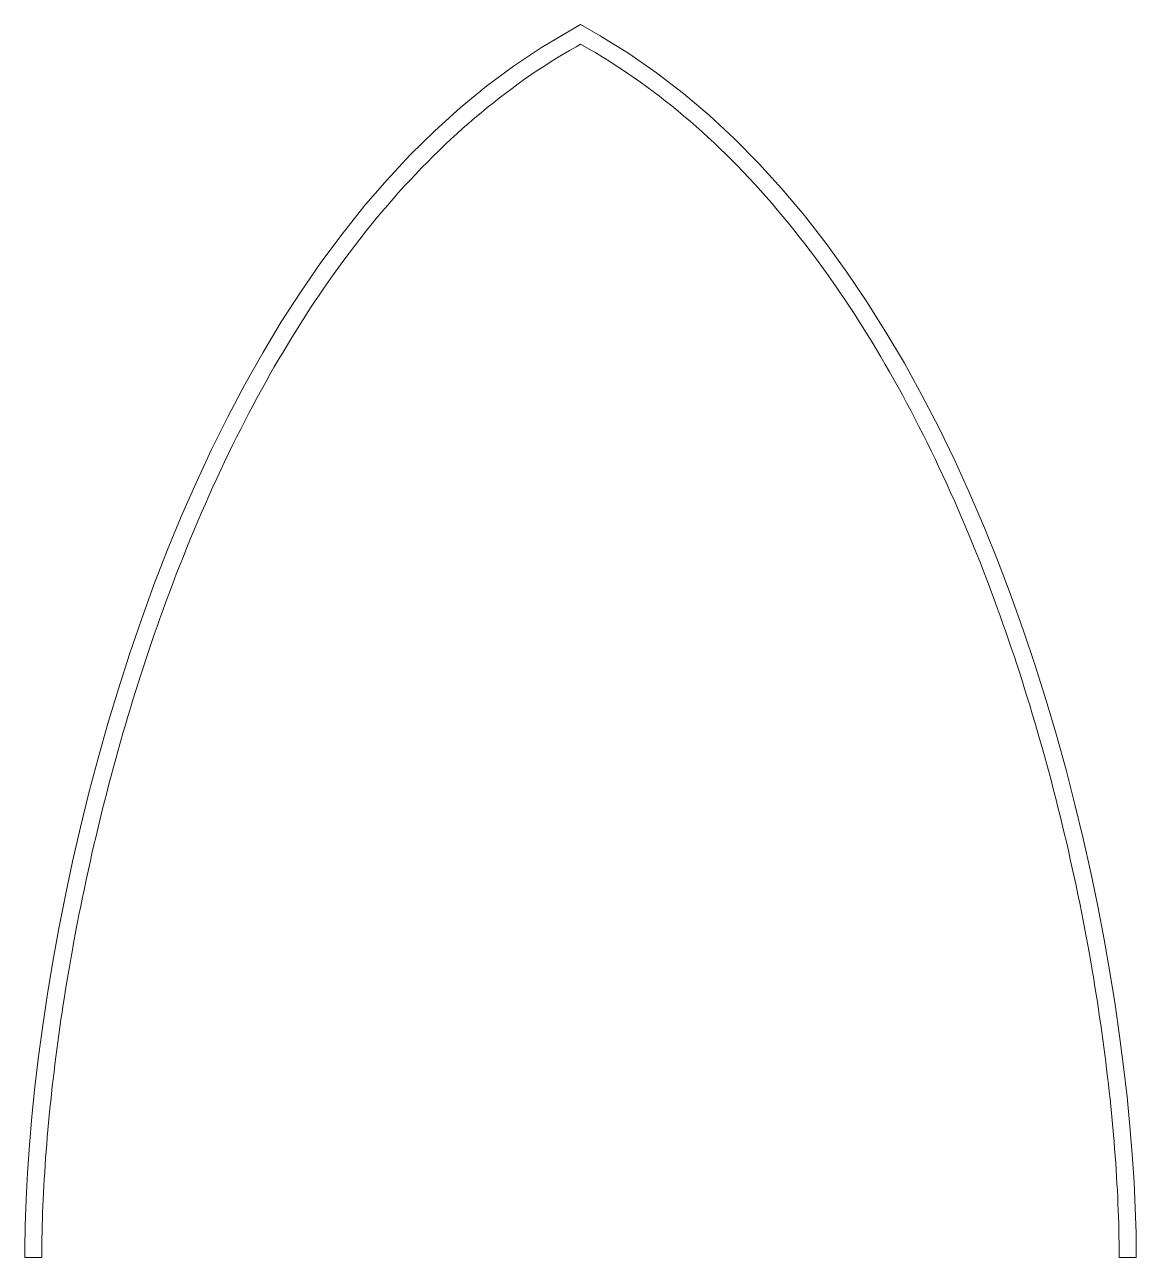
# Model space of a CAD drawing. Header units: inches. Extents: x -92.2 to -0.8, y -5886.5 to -5847.2.
# Drawn here: x -6.9 to -0.82, y -5867.43 to -5860.69 of the extents above; entities that cross this region are included whole.
import ezdxf

# ---------------------------------------------------------------- set-up
doc = ezdxf.new("R2010")
doc.units = ezdxf.units.IN
doc.header["$LTSCALE"] = 0.2
doc.header["$MEASUREMENT"] = 0
doc.layers.add('NAILERS', color=7, linetype='Continuous', lineweight=0)

msp = doc.modelspace()

# ---------------------------------------------------------------- linework, layer by layer
at = {"layer": 'NAILERS', "color": 250, "lineweight": 0}
msp.add_lwpolyline([(-0.815049, -5867.434739), (-0.816405, -5867.303265), (-0.820513, -5867.165331), (-0.827432, -5867.021311), (-0.837218, -5866.87158), (-0.849932, -5866.716515), (-0.86563, -5866.556489), (-0.884371, -5866.391879), (-0.906213, -5866.223061), (-0.931215, -5866.050408), (-0.959435, -5865.874297), (-0.990931, -5865.695104), (-1.025762, -5865.513203), (-1.063985, -5865.328969), (-1.105659, -5865.142779), (-1.150842, -5864.955007), (-1.199593, -5864.766029), (-1.25197, -5864.576221), (-1.30803, -5864.385956), (-1.367833, -5864.195612), (-1.431436, -5864.005563), (-1.498898, -5863.816185), (-1.570277, -5863.627853), (-1.645631, -5863.440942), (-1.725019, -5863.255828), (-1.808499, -5863.072886), (-1.896129, -5862.892492), (-1.987967, -5862.71502), (-2.084072, -5862.540846), (-2.184501, -5862.370346), (-2.289314, -5862.203895), (-2.398568, -5862.041868), (-2.512322, -5861.884641), (-2.630633, -5861.732589), (-2.753561, -5861.586087), (-2.881163, -5861.445511), (-3.013498, -5861.311235), (-3.150624, -5861.183637), (-3.2926, -5861.06309), (-3.439482, -5860.94997), (-3.591331, -5860.844652), (-3.748203, -5860.747512), (-3.855608, -5860.687143), (-4.068146, -5860.811345), (-4.22166, -5860.913978), (-4.37019, -5861.024539), (-4.513793, -5861.142652), (-4.652527, -5861.267942), (-4.786451, -5861.400034), (-4.915624, -5861.538551), (-5.040102, -5861.68312), (-5.159945, -5861.833364), (-5.275211, -5861.988908), (-5.385958, -5862.149376), (-5.492245, -5862.314394), (-5.594129, -5862.483586), (-5.691669, -5862.656577), (-5.784923, -5862.832991), (-5.873949, -5863.012453), (-5.958806, -5863.194588), (-6.039551, -5863.379019), (-6.116244, -5863.565373), (-6.188942, -5863.753273), (-6.257704, -5863.942344), (-6.322588, -5864.132211), (-6.383652, -5864.322499), (-6.440954, -5864.512831), (-6.494553, -5864.702833), (-6.544506, -5864.89213), (-6.590873, -5865.080345), (-6.633711, -5865.267105), (-6.673079, -5865.452032), (-6.709035, -5865.634752), (-6.741637, -5865.81489), (-6.770943, -5865.99207), (-6.797012, -5866.165917), (-6.819902, -5866.336056), (-6.839671, -5866.50211), (-6.856377, -5866.663705), (-6.87008, -5866.820466), (-6.880836, -5866.972017), (-6.888704, -5867.117982), (-6.893742, -5867.257987), (-6.89601, -5867.391655), (-6.896089, -5867.434739), (-6.895722, -5867.434739), (-6.895057, -5867.434739), (-6.89411, -5867.434739), (-6.892895, -5867.434739), (-6.891429, -5867.434739), (-6.889728, -5867.434739), (-6.887806, -5867.434739), (-6.885679, -5867.434739), (-6.883363, -5867.434739), (-6.880874, -5867.434739), (-6.878226, -5867.434739), (-6.875436, -5867.434739), (-6.872518, -5867.434739), (-6.86949, -5867.434739), (-6.866365, -5867.434739), (-6.86316, -5867.434739), (-6.85989, -5867.434739), (-6.856571, -5867.434739), (-6.853218, -5867.434739), (-6.849847, -5867.434739), (-6.846474, -5867.434739), (-6.843113, -5867.434739), (-6.839781, -5867.434739), (-6.836493, -5867.434739), (-6.833265, -5867.434739), (-6.830112, -5867.434739), (-6.827049, -5867.434739), (-6.824093, -5867.434739), (-6.821259, -5867.434739), (-6.818562, -5867.434739), (-6.816018, -5867.434739), (-6.813642, -5867.434739), (-6.811451, -5867.434739), (-6.809459, -5867.434739), (-6.807682, -5867.434739), (-6.806136, -5867.434739), (-6.804836, -5867.434739), (-6.803798, -5867.434739), (-6.803037, -5867.434739), (-6.802569, -5867.434739), (-6.80241, -5867.434739), (-6.802314, -5867.400848), (-6.802029, -5867.366598), (-6.801553, -5867.331997), (-6.80089, -5867.297053), (-6.800038, -5867.261776), (-6.798999, -5867.226174), (-6.797775, -5867.190256), (-6.796365, -5867.154031), (-6.794771, -5867.117508), (-6.792993, -5867.080694), (-6.791033, -5867.0436), (-6.78889, -5867.006234), (-6.786567, -5866.968605), (-6.784063, -5866.930721), (-6.781381, -5866.892592), (-6.778519, -5866.854225), (-6.775481, -5866.81563), (-6.772265, -5866.776816), (-6.768873, -5866.737791), (-6.765307, -5866.698565), (-6.761566, -5866.659145), (-6.757652, -5866.619541), (-6.753565, -5866.579761), (-6.749307, -5866.539815), (-6.744877, -5866.499711), (-6.740278, -5866.459458), (-6.73551, -5866.419064), (-6.730573, -5866.378538), (-6.725469, -5866.33789), (-6.720198, -5866.297128), (-6.714762, -5866.25626), (-6.70916, -5866.215296), (-6.703395, -5866.174244), (-6.697466, -5866.133113), (-6.691375, -5866.091912), (-6.685122, -5866.05065), (-6.678709, -5866.009335), (-6.672136, -5865.967976), (-6.665404, -5865.926582), (-6.658513, -5865.885161), (-6.651466, -5865.843724), (-6.643873, -5865.800064), (-6.635313, -5865.751974), (-6.626547, -5865.703886), (-6.617576, -5865.655806), (-6.608403, -5865.60774), (-6.599028, -5865.559695), (-6.589454, -5865.511675), (-6.579682, -5865.463688), (-6.569713, -5865.415739), (-6.559549, -5865.367834), (-6.549192, -5865.319979), (-6.538644, -5865.27218), (-6.527905, -5865.224444), (-6.516978, -5865.176776), (-6.505864, -5865.129182), (-6.494565, -5865.081668), (-6.483082, -5865.03424), (-6.471417, -5864.986905), (-6.459571, -5864.939667), (-6.447546, -5864.892534), (-6.435344, -5864.845511), (-6.422966, -5864.798605), (-6.410413, -5864.75182), (-6.397688, -5864.705164), (-6.384792, -5864.658642), (-6.371727, -5864.61226), (-6.358494, -5864.566025), (-6.345094, -5864.519942), (-6.33153, -5864.474017), (-6.317802, -5864.428256), (-6.303913, -5864.382666), (-6.289864, -5864.337251), (-6.275657, -5864.292019), (-6.261293, -5864.246976), (-6.246774, -5864.202126), (-6.232101, -5864.157477), (-6.217276, -5864.113035), (-6.202301, -5864.068804), (-6.187177, -5864.024792), (-6.171905, -5863.981004), (-6.156488, -5863.937446), (-6.140927, -5863.894125), (-6.123375, -5863.84601), (-6.104715, -5863.795679), (-6.085863, -5863.745664), (-6.066818, -5863.695966), (-6.047583, -5863.646587), (-6.028158, -5863.597528), (-6.008543, -5863.54879), (-5.988739, -5863.500375), (-5.968747, -5863.452284), (-5.948568, -5863.404519), (-5.928202, -5863.357081), (-5.90765, -5863.309971), (-5.886914, -5863.263192), (-5.865992, -5863.216743), (-5.844887, -5863.170628), (-5.823599, -5863.124846), (-5.802129, -5863.0794), (-5.780477, -5863.034291), (-5.758644, -5862.98952), (-5.73663, -5862.945089), (-5.714438, -5862.900999), (-5.692066, -5862.857251), (-5.669517, -5862.813848), (-5.64679, -5862.77079), (-5.623887, -5862.728078), (-5.600808, -5862.685715), (-5.577554, -5862.643701), (-5.554125, -5862.602039), (-5.530523, -5862.560728), (-5.506747, -5862.519772), (-5.4828, -5862.479171), (-5.45868, -5862.438926), (-5.43439, -5862.39904), (-5.40993, -5862.359513), (-5.3853, -5862.320347), (-5.360502, -5862.281543), (-5.335535, -5862.243102), (-5.310402, -5862.205027), (-5.285102, -5862.167318), (-5.259635, -5862.129978), (-5.234004, -5862.093006), (-5.208209, -5862.056405), (-5.179443, -5862.0163), (-5.150483, -5861.976666), (-5.121329, -5861.937502), (-5.091981, -5861.898811), (-5.062441, -5861.860594), (-5.032711, -5861.82285), (-5.00279, -5861.785582), (-4.97268, -5861.74879), (-4.942382, -5861.712474), (-4.911897, -5861.676637), (-4.881226, -5861.641278), (-4.85037, -5861.606399), (-4.81933, -5861.572), (-4.788106, -5861.538083), (-4.756701, -5861.504649), (-4.725115, -5861.471698), (-4.693348, -5861.439231), (-4.661403, -5861.407249), (-4.629279, -5861.375754), (-4.596979, -5861.344746), (-4.564502, -5861.314225), (-4.531851, -5861.284194), (-4.499025, -5861.254652), (-4.466027, -5861.225602), (-4.432856, -5861.197042), (-4.399514, -5861.168976), (-4.366003, -5861.141403), (-4.332322, -5861.114324), (-4.298473, -5861.087741), (-4.264458, -5861.061654), (-4.230276, -5861.036064), (-4.195929, -5861.010973), (-4.161418, -5860.98638), (-4.126745, -5860.962288), (-4.091909, -5860.938696), (-4.056912, -5860.915606), (-4.021755, -5860.893019), (-3.98644, -5860.870936), (-3.950966, -5860.849357), (-3.915335, -5860.828283), (-3.879549, -5860.807716), (-3.855608, -5860.794153), (-3.807786, -5860.821371), (-3.772103, -5860.842276), (-3.736576, -5860.863687), (-3.701208, -5860.885602), (-3.665998, -5860.908021), (-3.630948, -5860.930944), (-3.596058, -5860.954368), (-3.56133, -5860.978294), (-3.526765, -5861.00272), (-3.492364, -5861.027645), (-3.458127, -5861.053069), (-3.424056, -5861.07899), (-3.390151, -5861.105408), (-3.356414, -5861.132322), (-3.322846, -5861.15973), (-3.289448, -5861.187632), (-3.25622, -5861.216027), (-3.223164, -5861.244914), (-3.190281, -5861.274292), (-3.157571, -5861.304161), (-3.125036, -5861.334518), (-3.092677, -5861.365364), (-3.060494, -5861.396697), (-3.028489, -5861.428517), (-2.996663, -5861.460822), (-2.965017, -5861.493611), (-2.933551, -5861.526885), (-2.902267, -5861.560641), (-2.871166, -5861.594879), (-2.840248, -5861.629598), (-2.809515, -5861.664797), (-2.778968, -5861.700475), (-2.748608, -5861.736631), (-2.718435, -5861.773265), (-2.688451, -5861.810375), (-2.658657, -5861.84796), (-2.629053, -5861.88602), (-2.599642, -5861.924553), (-2.570423, -5861.963559), (-2.541397, -5862.003036), (-2.512567, -5862.042985), (-2.485785, -5862.080765), (-2.460099, -5862.117613), (-2.434578, -5862.154831), (-2.409222, -5862.192417), (-2.384033, -5862.23037), (-2.359011, -5862.268689), (-2.334156, -5862.307372), (-2.30947, -5862.346417), (-2.284953, -5862.385824), (-2.260606, -5862.425591), (-2.23643, -5862.465716), (-2.212425, -5862.506199), (-2.188592, -5862.547037), (-2.164932, -5862.588229), (-2.141445, -5862.629775), (-2.118133, -5862.671671), (-2.094995, -5862.713918), (-2.072033, -5862.756514), (-2.049248, -5862.799457), (-2.026639, -5862.842745), (-2.004208, -5862.886378), (-1.981956, -5862.930354), (-1.959883, -5862.974672), (-1.93799, -5863.019329), (-1.916277, -5863.064326), (-1.894746, -5863.10966), (-1.873397, -5863.15533), (-1.852231, -5863.201334), (-1.831248, -5863.247672), (-1.81045, -5863.294342), (-1.789836, -5863.341341), (-1.769409, -5863.38867), (-1.749167, -5863.436326), (-1.729113, -5863.484309), (-1.709246, -5863.532616), (-1.689568, -5863.581246), (-1.67008, -5863.630198), (-1.650781, -5863.679471), (-1.631673, -5863.729063), (-1.612756, -5863.778972), (-1.594032, -5863.829198), (-1.5755, -5863.879738), (-1.559891, -5863.922979), (-1.544426, -5863.966459), (-1.529106, -5864.010171), (-1.513933, -5864.054109), (-1.498908, -5864.098267), (-1.484033, -5864.14264), (-1.469309, -5864.187221), (-1.454738, -5864.232004), (-1.440322, -5864.276984), (-1.426063, -5864.322153), (-1.411961, -5864.367508), (-1.398018, -5864.41304), (-1.384237, -5864.458745), (-1.370618, -5864.504616), (-1.357163, -5864.550647), (-1.343874, -5864.596832), (-1.330753, -5864.643166), (-1.3178, -5864.689642), (-1.305018, -5864.736254), (-1.292408, -5864.782996), (-1.279972, -5864.829863), (-1.267711, -5864.876847), (-1.255626, -5864.923944), (-1.243721, -5864.971148), (-1.231995, -5865.018451), (-1.220451, -5865.065849), (-1.20909, -5865.113334), (-1.197914, -5865.160902), (-1.186925, -5865.208547), (-1.176123, -5865.256261), (-1.165511, -5865.30404), (-1.15509, -5865.351876), (-1.144862, -5865.399765), (-1.134828, -5865.4477), (-1.12499, -5865.495675), (-1.11535, -5865.543685), (-1.105908, -5865.591722), (-1.096668, -5865.639782), (-1.087629, -5865.687858), (-1.078795, -5865.735944), (-1.070166, -5865.784034), (-1.062127, -5865.829909), (-1.055027, -5865.87135), (-1.048084, -5865.912777), (-1.041299, -5865.954181), (-1.034673, -5865.995553), (-1.028206, -5866.036883), (-1.0219, -5866.078164), (-1.015755, -5866.119387), (-1.009772, -5866.160542), (-1.003952, -5866.201621), (-0.998296, -5866.242616), (-0.992804, -5866.283516), (-0.987478, -5866.324315), (-0.982319, -5866.365002), (-0.977326, -5866.405569), (-0.972501, -5866.446008), (-0.967846, -5866.486309), (-0.96336, -5866.526464), (-0.959044, -5866.566464), (-0.9549, -5866.6063), (-0.950928, -5866.645964), (-0.94713, -5866.685446), (-0.943505, -5866.724738), (-0.940055, -5866.763831), (-0.93678, -5866.802716), (-0.933683, -5866.841385), (-0.930762, -5866.879829), (-0.92802, -5866.918038), (-0.925456, -5866.956005), (-0.923073, -5866.99372), (-0.92087, -5867.031175), (-0.918849, -5867.068361), (-0.91701, -5867.105268), (-0.915355, -5867.141889), (-0.913883, -5867.178215), (-0.912597, -5867.214236), (-0.911496, -5867.249944), (-0.910582, -5867.285331), (-0.909856, -5867.320386), (-0.909317, -5867.355103), (-0.908968, -5867.389471), (-0.908809, -5867.423482), (-0.908727, -5867.434739), (-0.908361, -5867.434739), (-0.907696, -5867.434739), (-0.906749, -5867.434739), (-0.905534, -5867.434739), (-0.904068, -5867.434739), (-0.902367, -5867.434739), (-0.900445, -5867.434739), (-0.898318, -5867.434739), (-0.896002, -5867.434739), (-0.893512, -5867.434739), (-0.890865, -5867.434739), (-0.888074, -5867.434739), (-0.885157, -5867.434739), (-0.882128, -5867.434739), (-0.879004, -5867.434739), (-0.875799, -5867.434739), (-0.872529, -5867.434739), (-0.86921, -5867.434739), (-0.865857, -5867.434739), (-0.862486, -5867.434739), (-0.859113, -5867.434739), (-0.855752, -5867.434739), (-0.85242, -5867.434739), (-0.849132, -5867.434739), (-0.845904, -5867.434739), (-0.842751, -5867.434739), (-0.839688, -5867.434739), (-0.836732, -5867.434739), (-0.833898, -5867.434739), (-0.831201, -5867.434739), (-0.828657, -5867.434739), (-0.826281, -5867.434739), (-0.82409, -5867.434739), (-0.822098, -5867.434739), (-0.820321, -5867.434739), (-0.818775, -5867.434739), (-0.817475, -5867.434739), (-0.816437, -5867.434739), (-0.815676, -5867.434739), (-0.815208, -5867.434739)], close=True, dxfattribs=at)

doc.saveas('drawing.dxf')
